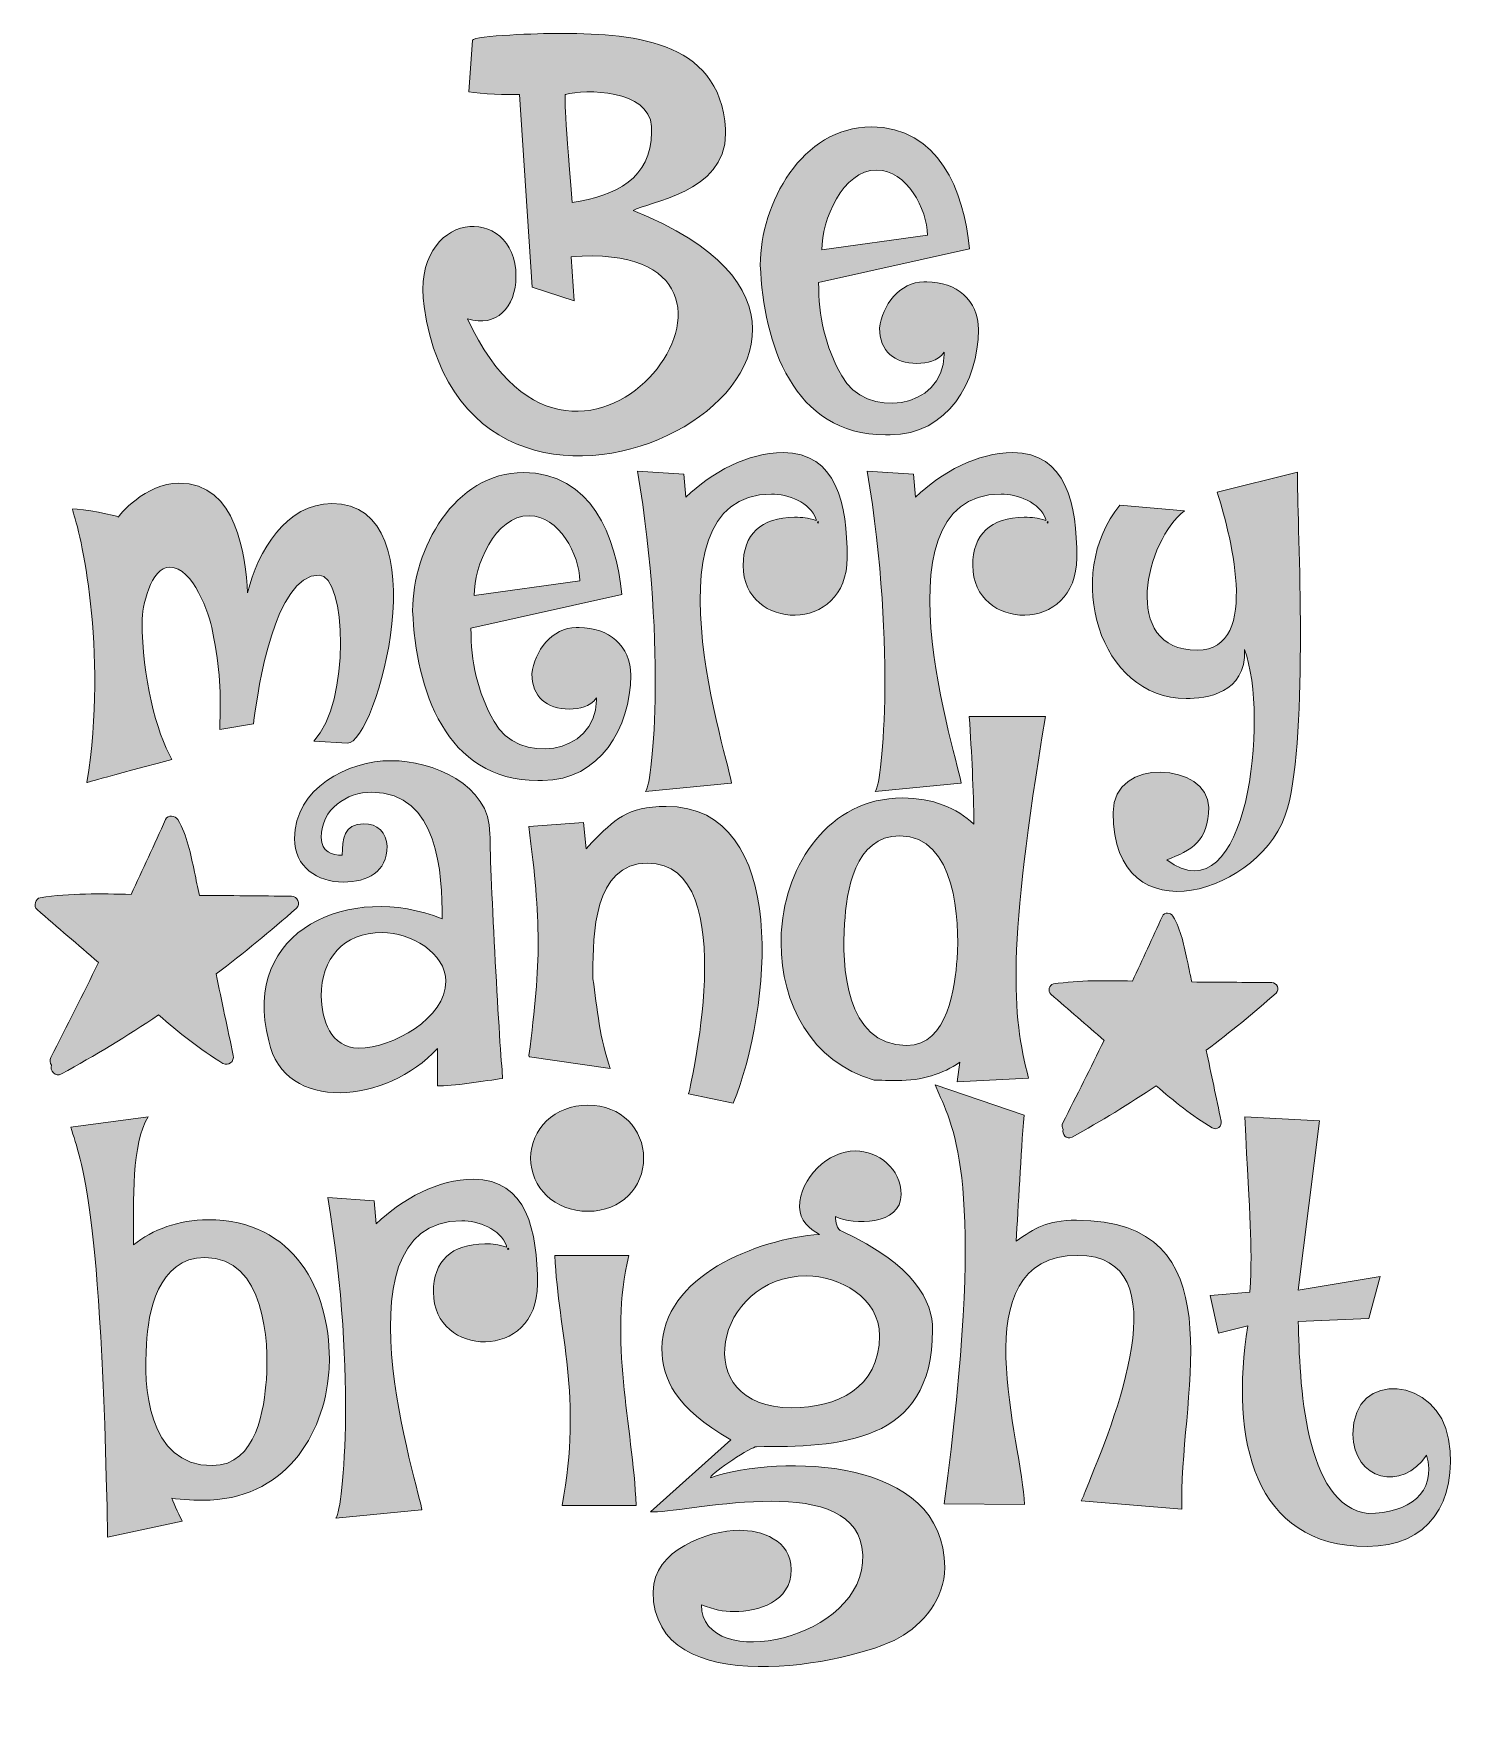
# Model space of a CAD drawing. Header units: inches. Extents: x 0.42 to 5.6, y -6.1 to -0.03.
import ezdxf

# ---------------------------------------------------------------- set-up
doc = ezdxf.new("R2010")
doc.units = ezdxf.units.IN
doc.header["$MEASUREMENT"] = 0
doc.layers.add('Layer 1', color=7, linetype='Continuous')

# ---------------------------------------------------------------- blocks, each defined once
blk = doc.blocks.new('block 2')
at = {"layer": 'Layer 1', "lineweight": 0}
for points, knots in [([(1.8012, -2.1311), (1.8012, -1.9079), (1.952, -1.6293), (2.2038, -1.6293), (2.448, -1.6293), (2.5415, -1.8602), (2.5606, -2.072), (2.5606, -2.072), (2.013, -2.1941), (2.013, -2.1941), (2.013, -2.3181), (2.0359, -2.425), (2.097, -2.5337), (2.1828, -2.6902), (2.4652, -2.6596), (2.469, -2.4555), (2.469, -2.4555), (2.469, -2.4479), (2.469, -2.4479), (2.4423, -2.4803), (2.4099, -2.4879), (2.3698, -2.4879), (2.2878, -2.4879), (2.2343, -2.444), (2.2343, -2.3601), (2.242, -2.278), (2.3088, -2.1922), (2.3946, -2.1922), (2.3946, -2.1922), (2.4061, -2.1922), (2.4061, -2.1922), (2.5129, -2.1922), (2.593, -2.2571), (2.593, -2.3658), (2.593, -2.5547), (2.4805, -2.7474), (2.2725, -2.7474), (2.2725, -2.7474), (2.2553, -2.7474), (2.2553, -2.7474), (1.9195, -2.7474), (1.8127, -2.4154), (1.8012, -2.1311)], [0, 0, 0, 0, 1, 1, 1, 2, 2, 2, 3, 3, 3, 4, 4, 4, 5, 5, 5, 6, 6, 6, 7, 7, 7, 8, 8, 8, 9, 9, 9, 10, 10, 10, 11, 11, 11, 12, 12, 12, 13, 13, 13, 14, 14, 14, 14]), ([(2.0245, -2.0758), (2.0245, -2.0758), (2.408, -2.0224), (2.408, -2.0224), (2.408, -1.9289), (2.3317, -1.7858), (2.2248, -1.7858), (2.0989, -1.7858), (2.0245, -1.969), (2.0245, -2.0758)], [0, 0, 0, 0, 1, 1, 1, 2, 2, 2, 3, 3, 3, 3])]:
    blk.add_open_spline(points, degree=3, knots=knots, dxfattribs=at)
blk = doc.blocks.new('block 3')
at = {"layer": 'Layer 1', "lineweight": 0}
for points, knots in [([(2.6178, -1.6236), (2.6178, -1.6236), (2.7857, -1.6351), (2.7857, -1.6351), (2.7857, -1.6351), (2.7934, -1.719), (2.7934, -1.719), (2.8888, -1.6274), (3.0185, -1.5568), (3.1463, -1.5568), (3.341, -1.5568), (3.3791, -1.7457), (3.3791, -1.9384), (3.3791, -2.2189), (3.0013, -2.2055), (3.0013, -1.967), (3.0013, -1.8545), (3.0662, -1.7915), (3.1883, -1.7915), (3.2188, -1.7915), (3.2341, -1.7934), (3.2665, -1.803), (3.2665, -1.803), (3.2665, -1.7991), (3.2665, -1.7991), (3.2455, -1.7362), (3.1616, -1.7076), (3.1044, -1.7076), (2.6064, -1.7076), (2.9842, -2.7837), (2.9574, -2.757), (2.9574, -2.757), (2.6464, -2.7875), (2.6464, -2.7875), (2.6674, -2.7875), (2.7285, -2.2857), (2.6178, -1.6236)], [0, 0, 0, 0, 1, 1, 1, 2, 2, 2, 3, 3, 3, 4, 4, 4, 5, 5, 5, 6, 6, 6, 7, 7, 7, 8, 8, 8, 9, 9, 9, 10, 10, 10, 11, 11, 11, 12, 12, 12, 12]), ([(3.2723, -1.8125), (3.2761, -1.8125), (3.2761, -1.8068), (3.2723, -1.8068), (3.2704, -1.8068), (3.2704, -1.8125), (3.2723, -1.8125)], [0, 0, 0, 0, 1, 1, 1, 2, 2, 2, 2])]:
    blk.add_open_spline(points, degree=3, knots=knots, dxfattribs=at)
blk = doc.blocks.new('block 4')
at = {"layer": 'Layer 1', "lineweight": 0}
for points, knots in [([(3.4516, -1.6236), (3.4516, -1.6236), (3.6195, -1.6351), (3.6195, -1.6351), (3.6195, -1.6351), (3.6272, -1.719), (3.6272, -1.719), (3.7226, -1.6274), (3.8523, -1.5568), (3.9801, -1.5568), (4.1747, -1.5568), (4.2129, -1.7457), (4.2129, -1.9384), (4.2129, -2.2189), (3.8351, -2.2055), (3.8351, -1.967), (3.8351, -1.8545), (3.9, -1.7915), (4.0221, -1.7915), (4.0526, -1.7915), (4.0679, -1.7934), (4.1003, -1.803), (4.1003, -1.803), (4.1003, -1.7991), (4.1003, -1.7991), (4.0793, -1.7362), (3.9954, -1.7076), (3.9381, -1.7076), (3.4402, -1.7076), (3.8179, -2.7837), (3.7912, -2.757), (3.7912, -2.757), (3.4802, -2.7875), (3.4802, -2.7875), (3.5012, -2.7875), (3.5623, -2.2857), (3.4516, -1.6236)], [0, 0, 0, 0, 1, 1, 1, 2, 2, 2, 3, 3, 3, 4, 4, 4, 5, 5, 5, 6, 6, 6, 7, 7, 7, 8, 8, 8, 9, 9, 9, 10, 10, 10, 11, 11, 11, 12, 12, 12, 12]), ([(4.1061, -1.8125), (4.1099, -1.8125), (4.1099, -1.8068), (4.1061, -1.8068), (4.1042, -1.8068), (4.1042, -1.8125), (4.1061, -1.8125)], [0, 0, 0, 0, 1, 1, 1, 2, 2, 2, 2])]:
    blk.add_open_spline(points, degree=3, knots=knots, dxfattribs=at)
blk = doc.blocks.new('block 5')
at = {"layer": 'Layer 1', "lineweight": 0}
for points, knots in [([(1.4989, -4.8481), (1.4989, -4.8633), (1.4989, -4.8805), (1.497, -4.8958), (1.4798, -5.1266), (1.3348, -5.3613), (1.0391, -5.3613), (1.0257, -5.3613), (0.9609, -5.3594), (0.9265, -5.3537), (0.9342, -5.3747), (0.959, -5.4262), (0.9647, -5.4376), (0.9647, -5.4376), (0.6938, -5.4949), (0.6938, -5.4949), (0.6709, -4.2776), (0.5984, -4.1364), (0.5602, -4.0066), (0.5602, -4.0066), (0.8407, -3.9685), (0.8407, -3.9685), (0.7796, -4.0677), (0.7892, -4.27), (0.7872, -4.434), (0.8578, -4.3787), (0.9494, -4.3425), (1.0582, -4.3425), (1.373, -4.3425), (1.4989, -4.6019), (1.4989, -4.8481)], [0, 0, 0, 0, 1, 1, 1, 2, 2, 2, 3, 3, 3, 4, 4, 4, 5, 5, 5, 6, 6, 6, 7, 7, 7, 8, 8, 8, 9, 9, 9, 10, 10, 10, 10]), ([(1.0467, -4.4798), (0.875, -4.4798), (0.8407, -4.6821), (0.8349, -4.7947), (0.8235, -4.9435), (0.8369, -5.2354), (1.0734, -5.2354), (1.2375, -5.2354), (1.2623, -5.0217), (1.27, -4.9225), (1.2795, -4.787), (1.2661, -4.4798), (1.0467, -4.4798)], [0, 0, 0, 0, 1, 1, 1, 2, 2, 2, 3, 3, 3, 4, 4, 4, 4])]:
    blk.add_open_spline(points, degree=3, knots=knots, dxfattribs=at)
blk = doc.blocks.new('block 6')
at = {"layer": 'Layer 1', "lineweight": 0}
for points, knots in [([(2.2545, -4.5771), (2.2545, -4.8576), (1.8767, -4.8443), (1.8767, -4.6058), (1.8767, -4.4932), (1.9416, -4.4302), (2.0637, -4.4302), (2.0942, -4.4302), (2.1095, -4.4321), (2.1419, -4.4417), (2.1419, -4.4417), (2.1419, -4.4379), (2.1419, -4.4379), (2.1209, -4.3749), (2.037, -4.3463), (1.9797, -4.3463), (1.4817, -4.3463), (1.8595, -5.4224), (1.8328, -5.3957), (1.8328, -5.3957), (1.5218, -5.4262), (1.5218, -5.4262), (1.5428, -5.4262), (1.6038, -4.9244), (1.4932, -4.2623), (1.4932, -4.2623), (1.6611, -4.2738), (1.6611, -4.2738), (1.6611, -4.2738), (1.6687, -4.3577), (1.6687, -4.3577), (1.7641, -4.2661), (1.8939, -4.1955), (2.0217, -4.1955), (2.2163, -4.1955), (2.2545, -4.3844), (2.2545, -4.5771)], [0, 0, 0, 0, 1, 1, 1, 2, 2, 2, 3, 3, 3, 4, 4, 4, 5, 5, 5, 6, 6, 6, 7, 7, 7, 8, 8, 8, 9, 9, 9, 10, 10, 10, 11, 11, 11, 12, 12, 12, 12]), ([(2.1476, -4.4455), (2.1457, -4.4455), (2.1457, -4.4512), (2.1476, -4.4512), (2.1514, -4.4512), (2.1514, -4.4455), (2.1476, -4.4455)], [0, 0, 0, 0, 1, 1, 1, 2, 2, 2, 2])]:
    blk.add_open_spline(points, degree=3, knots=knots, dxfattribs=at)
blk = doc.blocks.new('block 7')
at = {"layer": 'Layer 1', "lineweight": 0}
for points, knots in [([(3.7331, -5.6055), (3.7331, -5.72), (3.6549, -5.8116), (3.5671, -5.8612), (3.3935, -5.9566), (2.6742, -6.0997), (2.6742, -5.6933), (2.6742, -5.5426), (2.8764, -5.4701), (2.9871, -5.4701), (3.0653, -5.4701), (3.176, -5.5044), (3.176, -5.6132), (3.176, -5.7315), (3.0539, -5.7658), (2.9699, -5.7658), (2.926, -5.7658), (2.8993, -5.7582), (2.8497, -5.741), (2.8516, -5.9929), (3.4469, -5.8688), (3.4355, -5.5598), (3.424, -5.2488), (2.8135, -5.4033), (2.6761, -5.4033), (2.6761, -5.4033), (2.6646, -5.4033), (2.6646, -5.4033), (2.6646, -5.4033), (2.9566, -5.1419), (2.9566, -5.1419), (2.7543, -5.0255), (2.7066, -4.9187), (2.7066, -4.8099), (2.7066, -4.5485), (3.0539, -4.4111), (3.279, -4.3959), (3.2409, -4.3768), (3.2065, -4.3444), (3.2065, -4.2967), (3.2065, -4.1898), (3.3115, -4.0925), (3.4088, -4.0925), (3.4927, -4.0925), (3.5748, -4.1574), (3.5748, -4.2509), (3.5748, -4.3634), (3.4011, -4.3634), (3.3363, -4.331), (3.3363, -4.3501), (3.342, -4.3787), (3.3592, -4.3844), (3.6244, -4.5065), (3.6892, -4.6382), (3.6892, -4.7431), (3.6892, -5.1591), (3.3458, -5.1667), (3.0501, -5.1667), (3.0329, -5.1667), (2.8917, -5.2564), (2.8822, -5.2793), (3.1359, -5.1953), (3.7331, -5.2011), (3.7331, -5.6055)], [0, 0, 0, 0, 1, 1, 1, 2, 2, 2, 3, 3, 3, 4, 4, 4, 5, 5, 5, 6, 6, 6, 7, 7, 7, 8, 8, 8, 9, 9, 9, 10, 10, 10, 11, 11, 11, 12, 12, 12, 13, 13, 13, 14, 14, 14, 15, 15, 15, 16, 16, 16, 17, 17, 17, 18, 18, 18, 19, 19, 19, 20, 20, 20, 21, 21, 21, 21]), ([(3.1779, -5.0255), (3.3401, -5.0255), (3.4965, -4.9549), (3.4965, -4.7641), (3.4965, -4.6248), (3.3496, -4.5466), (3.2313, -4.5466), (2.8993, -4.5466), (2.7963, -5.0255), (3.1779, -5.0255)], [0, 0, 0, 0, 1, 1, 1, 2, 2, 2, 3, 3, 3, 3])]:
    blk.add_open_spline(points, degree=3, knots=knots, dxfattribs=at)
blk = doc.blocks.new('block 8')
at = {"layer": 'Layer 1', "lineweight": 0}
for points, knots in [([(1.8425, -1.0266), (1.7948, -0.6736), (2.1764, -0.6469), (2.1764, -0.9178), (2.1764, -1.0285), (2.1058, -1.1048), (2.0009, -1.0705), (2.4092, -1.9672), (3.264, -0.7786), (2.3768, -0.8453), (2.3768, -0.8453), (2.3882, -1.0056), (2.3882, -1.0056), (2.3882, -1.0056), (2.2356, -0.956), (2.2356, -0.956), (2.2356, -0.956), (2.1898, -0.2558), (2.1898, -0.2558), (2.1478, -0.2577), (2.0486, -0.2558), (2.0047, -0.2462), (2.0047, -0.2462), (2.0181, -0.0593), (2.0181, -0.0593), (2.0257, -0.0421), (2.2699, -0.0344), (2.3233, -0.0344), (2.5828, -0.0344), (2.9167, -0.0497), (2.9377, -0.3817), (2.9377, -0.3817), (2.9377, -0.3989), (2.9377, -0.3989), (2.9377, -0.6145), (2.6534, -0.6469), (2.6019, -0.6774), (3.8536, -1.1773), (2.0162, -2.2), (1.8425, -1.0266)], [0, 0, 0, 0, 1, 1, 1, 2, 2, 2, 3, 3, 3, 4, 4, 4, 5, 5, 5, 6, 6, 6, 7, 7, 7, 8, 8, 8, 9, 9, 9, 10, 10, 10, 11, 11, 11, 12, 12, 12, 13, 13, 13, 13]), ([(2.6687, -0.3932), (2.6687, -0.3932), (2.6687, -0.3722), (2.6687, -0.3722), (2.6591, -0.2367), (2.4283, -0.2367), (2.3558, -0.2558), (2.3539, -0.2615), (2.3501, -0.2882), (2.3806, -0.6488), (2.5389, -0.624), (2.6687, -0.5611), (2.6687, -0.3932)], [0, 0, 0, 0, 1, 1, 1, 2, 2, 2, 3, 3, 3, 4, 4, 4, 4])]:
    blk.add_open_spline(points, degree=3, knots=knots, dxfattribs=at)
blk = doc.blocks.new('block 9')
at = {"layer": 'Layer 1', "lineweight": 0}
for points, knots in [([(3.0636, -0.8759), (3.0636, -0.6526), (3.2144, -0.3741), (3.4662, -0.3741), (3.7104, -0.3741), (3.8039, -0.6049), (3.823, -0.8167), (3.823, -0.8167), (3.2754, -0.9388), (3.2754, -0.9388), (3.2754, -1.0629), (3.2983, -1.1697), (3.3594, -1.2785), (3.4452, -1.4349), (3.7276, -1.4044), (3.7314, -1.2002), (3.7314, -1.2002), (3.7314, -1.1926), (3.7314, -1.1926), (3.7047, -1.225), (3.6723, -1.2327), (3.6322, -1.2327), (3.5502, -1.2327), (3.4967, -1.1888), (3.4967, -1.1048), (3.5044, -1.0228), (3.5712, -0.9369), (3.657, -0.9369), (3.657, -0.9369), (3.6685, -0.9369), (3.6685, -0.9369), (3.7753, -0.9369), (3.8554, -1.0018), (3.8554, -1.1106), (3.8554, -1.2994), (3.7429, -1.4922), (3.5349, -1.4922), (3.5349, -1.4922), (3.5177, -1.4922), (3.5177, -1.4922), (3.1819, -1.4922), (3.0751, -1.1602), (3.0636, -0.8759)], [0, 0, 0, 0, 1, 1, 1, 2, 2, 2, 3, 3, 3, 4, 4, 4, 5, 5, 5, 6, 6, 6, 7, 7, 7, 8, 8, 8, 9, 9, 9, 10, 10, 10, 11, 11, 11, 12, 12, 12, 13, 13, 13, 14, 14, 14, 14]), ([(3.2869, -0.8205), (3.2869, -0.8205), (3.6704, -0.7671), (3.6704, -0.7671), (3.6704, -0.6736), (3.594, -0.5305), (3.4872, -0.5305), (3.3613, -0.5305), (3.2869, -0.7137), (3.2869, -0.8205)], [0, 0, 0, 0, 1, 1, 1, 2, 2, 2, 3, 3, 3, 3])]:
    blk.add_open_spline(points, degree=3, knots=knots, dxfattribs=at)
blk = doc.blocks.new('block 10')
at = {"layer": 'Layer 1', "lineweight": 0}
for points, knots in [([(2.082, -2.9407), (2.082, -3.0857), (2.1183, -3.7421), (2.1278, -3.8203), (2.1278, -3.8203), (2.1278, -3.8298), (2.1278, -3.8298), (2.0687, -3.8374), (1.9428, -3.8584), (1.8912, -3.8565), (1.8912, -3.8565), (1.8912, -3.7211), (1.8912, -3.7211), (1.71, -3.9195), (1.3341, -3.9596), (1.2788, -3.6924), (1.1738, -3.288), (1.5783, -3.1162), (1.9084, -3.2498), (1.9084, -3.0876), (1.897, -2.79), (1.6527, -2.79), (1.5612, -2.79), (1.4696, -2.851), (1.4696, -2.9541), (1.4696, -3.0075), (1.5096, -3.0189), (1.5459, -3.0189), (1.5459, -2.9598), (1.5497, -2.9044), (1.6241, -2.9044), (1.6718, -2.9044), (1.7081, -2.9369), (1.7081, -2.9865), (1.7081, -3.08), (1.6375, -3.1162), (1.5497, -3.1162), (1.4562, -3.1162), (1.3723, -3.0628), (1.3723, -2.9579), (1.3723, -2.7766), (1.565, -2.6755), (1.7233, -2.6755), (1.8722, -2.6755), (2.082, -2.7613), (2.082, -2.9407)], [0, 0, 0, 0, 1, 1, 1, 2, 2, 2, 3, 3, 3, 4, 4, 4, 5, 5, 5, 6, 6, 6, 7, 7, 7, 8, 8, 8, 9, 9, 9, 10, 10, 10, 11, 11, 11, 12, 12, 12, 13, 13, 13, 14, 14, 14, 15, 15, 15, 15]), ([(1.9218, -3.4768), (1.9218, -3.3738), (1.7939, -3.2994), (1.6909, -3.2994), (1.5478, -3.2994), (1.4696, -3.3948), (1.4696, -3.5303), (1.4696, -3.6142), (1.5039, -3.7192), (1.605, -3.7192), (1.7291, -3.7192), (1.9218, -3.6104), (1.9218, -3.4768)], [0, 0, 0, 0, 1, 1, 1, 2, 2, 2, 3, 3, 3, 4, 4, 4, 4])]:
    blk.add_open_spline(points, degree=3, knots=knots, dxfattribs=at)
blk = doc.blocks.new('block 11')
at = {"layer": 'Layer 1', "lineweight": 0}
for points, knots in [([(4.0988, -2.5152), (3.9595, -3.3528), (3.9766, -3.5989), (4.0377, -3.8279), (4.0377, -3.8279), (3.7782, -3.8413), (3.7782, -3.8413), (3.7782, -3.8413), (3.7878, -3.7707), (3.7878, -3.7707), (3.7267, -3.8127), (3.6504, -3.8374), (3.5607, -3.8374), (3.5493, -3.8374), (3.4882, -3.8355), (3.4767, -3.8355), (3.2478, -3.7707), (3.139, -3.5551), (3.139, -3.3376), (3.139, -3.3223), (3.139, -3.3051), (3.1409, -3.2899), (3.1562, -3.0552), (3.3108, -2.811), (3.5798, -2.811), (3.6904, -2.811), (3.7763, -2.8472), (3.8393, -2.9064), (3.8374, -2.7804), (3.8316, -2.6507), (3.8221, -2.5152), (3.8221, -2.5152), (4.0988, -2.5152), (4.0988, -2.5152)], [0, 0, 0, 0, 1, 1, 1, 2, 2, 2, 3, 3, 3, 4, 4, 4, 5, 5, 5, 6, 6, 6, 7, 7, 7, 8, 8, 8, 9, 9, 9, 10, 10, 10, 11, 11, 11, 11]), ([(3.5702, -2.9483), (3.4062, -2.9483), (3.3756, -3.1525), (3.3699, -3.267), (3.3585, -3.4177), (3.3718, -3.7096), (3.595, -3.7096), (3.7477, -3.7096), (3.7706, -3.494), (3.7782, -3.3948), (3.7878, -3.2574), (3.7744, -2.9483), (3.5702, -2.9483)], [0, 0, 0, 0, 1, 1, 1, 2, 2, 2, 3, 3, 3, 4, 4, 4, 4])]:
    blk.add_open_spline(points, degree=3, knots=knots, dxfattribs=at)

msp = doc.modelspace()

# ---------------------------------------------------------------- hatches: boundary and pattern name
at = {"layer": 'Layer 1', "true_color": 0x0d5901}
h = msp.add_hatch(color=88, dxfattribs=at)
h.dxf.hatch_style = 2
edge = h.paths.add_edge_path()
edge.add_spline(control_points=[(1.1499, -3.746), (1.1544, -3.7671), (1.1326, -3.7866), (1.1126, -3.7747), (1.0284, -3.725), (0.9526, -3.6628), (0.8787, -3.5986), (0.7645, -3.6752), (0.6471, -3.7468), (0.5265, -3.813), (0.5033, -3.8258), (0.4821, -3.7995), (0.4899, -3.7807), (0.4846, -3.7735), (0.4826, -3.7638), (0.4878, -3.7537), (0.5465, -3.6393), (0.604, -3.5242), (0.6604, -3.4087), (0.5862, -3.3444), (0.5119, -3.2801), (0.4377, -3.2157), (0.4242, -3.204), (0.4304, -3.1761), (0.449, -3.1732), (0.5572, -3.1564), (0.6685, -3.1584), (0.7789, -3.1611), (0.8213, -3.0709), (0.8631, -2.9803), (0.9042, -2.8894), (0.9123, -2.8714), (0.9391, -2.8744), (0.9481, -2.8894), (0.983, -2.9476), (0.9952, -3.0144), (1.009, -3.0798), (1.015, -3.1081), (1.021, -3.1364), (1.027, -3.1646), (1.1385, -3.1656), (1.25, -3.1665), (1.3615, -3.1675), (1.3826, -3.1677), (1.3964, -3.1959), (1.3795, -3.2109), (1.2854, -3.2946), (1.1879, -3.3744), (1.0874, -3.4501), (1.1082, -3.5488), (1.1291, -3.6474), (1.1499, -3.746)], knot_values=[0, 0, 0, 0, 1, 1, 1, 2, 2, 2, 3, 3, 3, 4, 4, 4, 5, 5, 5, 6, 6, 6, 7, 7, 7, 8, 8, 8, 9, 9, 9, 10, 10, 10, 11, 11, 11, 12, 12, 12, 13, 13, 13, 14, 14, 14, 15, 15, 15, 16, 16, 16, 17, 17, 17, 17], degree=3, periodic=1)
edge = h.paths.add_edge_path()
edge.add_spline(control_points=[(4.9209, -3.4815), (4.824, -3.4807), (4.7272, -3.4799), (4.6303, -3.4791), (4.6251, -3.4545), (4.6199, -3.43), (4.6147, -3.4054), (4.6027, -3.3485), (4.5921, -3.2905), (4.5618, -3.24), (4.5539, -3.227), (4.5307, -3.2243), (4.5236, -3.24), (4.488, -3.319), (4.4516, -3.3976), (4.4148, -3.476), (4.3189, -3.4736), (4.2221, -3.4719), (4.1281, -3.4865), (4.112, -3.489), (4.1066, -3.5133), (4.1184, -3.5235), (4.1828, -3.5793), (4.2473, -3.6352), (4.3118, -3.6911), (4.2628, -3.7915), (4.2129, -3.8914), (4.1619, -3.9908), (4.1574, -3.9996), (4.1591, -4.0081), (4.1637, -4.0143), (4.1569, -4.0306), (4.1753, -4.0534), (4.1955, -4.0424), (4.3002, -3.9849), (4.4023, -3.9226), (4.5014, -3.8561), (4.5657, -3.9118), (4.6315, -3.9659), (4.7046, -4.0091), (4.722, -4.0194), (4.741, -4.0025), (4.7371, -3.9841), (4.719, -3.8985), (4.7009, -3.8128), (4.6827, -3.7271), (4.7701, -3.6613), (4.8548, -3.592), (4.9365, -3.5193), (4.9513, -3.5062), (4.9392, -3.4817), (4.9209, -3.4815)], knot_values=[0, 0, 0, 0, 1, 1, 1, 2, 2, 2, 3, 3, 3, 4, 4, 4, 5, 5, 5, 6, 6, 6, 7, 7, 7, 8, 8, 8, 9, 9, 9, 10, 10, 10, 11, 11, 11, 12, 12, 12, 13, 13, 13, 14, 14, 14, 15, 15, 15, 16, 16, 16, 17, 17, 17, 17], degree=3, periodic=1)
edge = h.paths.add_edge_path()
edge.add_spline(control_points=[(1.8425, -1.0266), (1.7948, -0.6736), (2.1764, -0.6469), (2.1764, -0.9178), (2.1764, -1.0285), (2.1058, -1.1048), (2.0009, -1.0705), (2.4092, -1.9672), (3.264, -0.7786), (2.3768, -0.8453), (2.3768, -0.8453), (2.3882, -1.0056), (2.3882, -1.0056), (2.3882, -1.0056), (2.2356, -0.956), (2.2356, -0.956), (2.2356, -0.956), (2.1898, -0.2558), (2.1898, -0.2558), (2.1478, -0.2577), (2.0486, -0.2558), (2.0047, -0.2462), (2.0047, -0.2462), (2.0181, -0.0593), (2.0181, -0.0593), (2.0257, -0.0421), (2.2699, -0.0344), (2.3233, -0.0344), (2.5828, -0.0344), (2.9167, -0.0497), (2.9377, -0.3817), (2.9377, -0.3817), (2.9377, -0.3989), (2.9377, -0.3989), (2.9377, -0.6145), (2.6534, -0.6469), (2.6019, -0.6774), (3.8536, -1.1773), (2.0162, -2.2), (1.8425, -1.0266)], knot_values=[0, 0, 0, 0, 1, 1, 1, 2, 2, 2, 3, 3, 3, 4, 4, 4, 5, 5, 5, 6, 6, 6, 7, 7, 7, 8, 8, 8, 9, 9, 9, 10, 10, 10, 11, 11, 11, 12, 12, 12, 13, 13, 13, 13], degree=3, periodic=1)
edge = h.paths.add_edge_path()
edge.add_spline(control_points=[(2.6687, -0.3932), (2.6687, -0.3932), (2.6687, -0.3722), (2.6687, -0.3722), (2.6591, -0.2367), (2.4283, -0.2367), (2.3558, -0.2558), (2.3539, -0.2615), (2.3501, -0.2882), (2.3806, -0.6488), (2.5389, -0.624), (2.6687, -0.5611), (2.6687, -0.3932)], knot_values=[0, 0, 0, 0, 1, 1, 1, 2, 2, 2, 3, 3, 3, 4, 4, 4, 4], degree=3, periodic=1)
edge = h.paths.add_edge_path()
edge.add_spline(control_points=[(3.0636, -0.8759), (3.0636, -0.6526), (3.2144, -0.3741), (3.4662, -0.3741), (3.7104, -0.3741), (3.8039, -0.6049), (3.823, -0.8167), (3.823, -0.8167), (3.2754, -0.9388), (3.2754, -0.9388), (3.2754, -1.0629), (3.2983, -1.1697), (3.3594, -1.2785), (3.4452, -1.4349), (3.7276, -1.4044), (3.7314, -1.2002), (3.7314, -1.2002), (3.7314, -1.1926), (3.7314, -1.1926), (3.7047, -1.225), (3.6723, -1.2327), (3.6322, -1.2327), (3.5502, -1.2327), (3.4967, -1.1888), (3.4967, -1.1048), (3.5044, -1.0228), (3.5712, -0.9369), (3.657, -0.9369), (3.657, -0.9369), (3.6685, -0.9369), (3.6685, -0.9369), (3.7753, -0.9369), (3.8554, -1.0018), (3.8554, -1.1106), (3.8554, -1.2994), (3.7429, -1.4922), (3.5349, -1.4922), (3.5349, -1.4922), (3.5177, -1.4922), (3.5177, -1.4922), (3.1819, -1.4922), (3.0751, -1.1602), (3.0636, -0.8759)], knot_values=[0, 0, 0, 0, 1, 1, 1, 2, 2, 2, 3, 3, 3, 4, 4, 4, 5, 5, 5, 6, 6, 6, 7, 7, 7, 8, 8, 8, 9, 9, 9, 10, 10, 10, 11, 11, 11, 12, 12, 12, 13, 13, 13, 14, 14, 14, 14], degree=3, periodic=1)
edge = h.paths.add_edge_path()
edge.add_spline(control_points=[(3.2869, -0.8205), (3.2869, -0.8205), (3.6704, -0.7671), (3.6704, -0.7671), (3.6704, -0.6736), (3.594, -0.5305), (3.4872, -0.5305), (3.3613, -0.5305), (3.2869, -0.7137), (3.2869, -0.8205)], knot_values=[0, 0, 0, 0, 1, 1, 1, 2, 2, 2, 3, 3, 3, 3], degree=3, periodic=1)
edge = h.paths.add_edge_path()
edge.add_spline(control_points=[(2.082, -2.9407), (2.082, -3.0857), (2.1183, -3.7421), (2.1278, -3.8203), (2.1278, -3.8203), (2.1278, -3.8298), (2.1278, -3.8298), (2.0687, -3.8374), (1.9428, -3.8584), (1.8912, -3.8565), (1.8912, -3.8565), (1.8912, -3.7211), (1.8912, -3.7211), (1.71, -3.9195), (1.3341, -3.9596), (1.2788, -3.6924), (1.1738, -3.288), (1.5783, -3.1162), (1.9084, -3.2498), (1.9084, -3.0876), (1.897, -2.79), (1.6527, -2.79), (1.5612, -2.79), (1.4696, -2.851), (1.4696, -2.9541), (1.4696, -3.0075), (1.5096, -3.0189), (1.5459, -3.0189), (1.5459, -2.9598), (1.5497, -2.9044), (1.6241, -2.9044), (1.6718, -2.9044), (1.7081, -2.9369), (1.7081, -2.9865), (1.7081, -3.08), (1.6375, -3.1162), (1.5497, -3.1162), (1.4562, -3.1162), (1.3723, -3.0628), (1.3723, -2.9579), (1.3723, -2.7766), (1.565, -2.6755), (1.7233, -2.6755), (1.8722, -2.6755), (2.082, -2.7613), (2.082, -2.9407)], knot_values=[0, 0, 0, 0, 1, 1, 1, 2, 2, 2, 3, 3, 3, 4, 4, 4, 5, 5, 5, 6, 6, 6, 7, 7, 7, 8, 8, 8, 9, 9, 9, 10, 10, 10, 11, 11, 11, 12, 12, 12, 13, 13, 13, 14, 14, 14, 15, 15, 15, 15], degree=3, periodic=1)
edge = h.paths.add_edge_path()
edge.add_spline(control_points=[(1.9218, -3.4768), (1.9218, -3.3738), (1.7939, -3.2994), (1.6909, -3.2994), (1.5478, -3.2994), (1.4696, -3.3948), (1.4696, -3.5303), (1.4696, -3.6142), (1.5039, -3.7192), (1.605, -3.7192), (1.7291, -3.7192), (1.9218, -3.6104), (1.9218, -3.4768)], knot_values=[0, 0, 0, 0, 1, 1, 1, 2, 2, 2, 3, 3, 3, 4, 4, 4, 4], degree=3, periodic=1)
edge = h.paths.add_edge_path()
edge.add_spline(control_points=[(2.7212, -2.8415), (2.58, -2.8415), (2.5323, -2.8911), (2.4522, -2.9731), (2.4522, -2.9731), (2.4312, -2.996), (2.4312, -2.996), (2.4312, -2.996), (2.4216, -2.9006), (2.4216, -2.9006), (2.4216, -2.9006), (2.2232, -2.914), (2.2232, -2.914), (2.2671, -3.2631), (2.269, -3.4005), (2.2232, -3.7459), (2.2232, -3.7478), (2.2251, -3.7516), (2.2251, -3.7516), (2.2251, -3.7516), (2.5189, -3.7936), (2.5189, -3.7936), (2.4808, -3.6867), (2.4712, -3.5761), (2.456, -3.4673), (2.456, -3.4673), (2.456, -3.4425), (2.456, -3.4425), (2.456, -3.3127), (2.4579, -3.0475), (2.6544, -3.0475), (3.0093, -3.0475), (2.7994, -3.9004), (2.8032, -3.8851), (2.8032, -3.8851), (2.9654, -3.9195), (2.9654, -3.9195), (3.1028, -3.5818), (3.1753, -2.8415), (2.7212, -2.8415)], knot_values=[0, 0, 0, 0, 1, 1, 1, 2, 2, 2, 3, 3, 3, 4, 4, 4, 5, 5, 5, 6, 6, 6, 7, 7, 7, 8, 8, 8, 9, 9, 9, 10, 10, 10, 11, 11, 11, 12, 12, 12, 13, 13, 13, 13], degree=3, periodic=1)
edge = h.paths.add_edge_path()
edge.add_spline(control_points=[(4.0988, -2.5152), (3.9595, -3.3528), (3.9766, -3.5989), (4.0377, -3.8279), (4.0377, -3.8279), (3.7782, -3.8413), (3.7782, -3.8413), (3.7782, -3.8413), (3.7878, -3.7707), (3.7878, -3.7707), (3.7267, -3.8127), (3.6504, -3.8374), (3.5607, -3.8374), (3.5493, -3.8374), (3.4882, -3.8355), (3.4767, -3.8355), (3.2478, -3.7707), (3.139, -3.5551), (3.139, -3.3376), (3.139, -3.3223), (3.139, -3.3051), (3.1409, -3.2899), (3.1562, -3.0552), (3.3108, -2.811), (3.5798, -2.811), (3.6904, -2.811), (3.7763, -2.8472), (3.8393, -2.9064), (3.8374, -2.7804), (3.8316, -2.6507), (3.8221, -2.5152), (3.8221, -2.5152), (4.0988, -2.5152), (4.0988, -2.5152)], knot_values=[0, 0, 0, 0, 1, 1, 1, 2, 2, 2, 3, 3, 3, 4, 4, 4, 5, 5, 5, 6, 6, 6, 7, 7, 7, 8, 8, 8, 9, 9, 9, 10, 10, 10, 11, 11, 11, 11], degree=3, periodic=1)
edge = h.paths.add_edge_path()
edge.add_spline(control_points=[(3.5702, -2.9483), (3.4062, -2.9483), (3.3756, -3.1525), (3.3699, -3.267), (3.3585, -3.4177), (3.3718, -3.7096), (3.595, -3.7096), (3.7477, -3.7096), (3.7706, -3.494), (3.7782, -3.3948), (3.7878, -3.2574), (3.7744, -2.9483), (3.5702, -2.9483)], knot_values=[0, 0, 0, 0, 1, 1, 1, 2, 2, 2, 3, 3, 3, 4, 4, 4, 4], degree=3, periodic=1)
at = {"layer": 'Layer 1', "true_color": 0xb3000c}
h = msp.add_hatch(color=12, dxfattribs=at)
h.dxf.hatch_style = 2
edge = h.paths.add_edge_path()
edge.add_spline(control_points=[(0.5668, -1.7686), (0.5649, -1.7648), (0.5668, -1.761), (0.5668, -1.761), (0.5992, -1.761), (0.729, -1.7839), (0.7328, -1.7915), (0.7309, -1.7877), (0.832, -1.6675), (0.9522, -1.6675), (1.1659, -1.6675), (1.1926, -1.9327), (1.2021, -2.0663), (1.2384, -1.9136), (1.3433, -1.7419), (1.5074, -1.7419), (1.91, -1.7419), (1.6677, -2.6177), (1.5646, -2.6119), (1.5646, -2.6119), (1.4425, -2.6043), (1.4425, -2.6043), (1.5761, -2.4631), (1.5608, -2.0014), (1.4616, -2.0014), (1.2994, -2.0014), (1.2403, -2.4154), (1.225, -2.528), (1.225, -2.5318), (1.2231, -2.5375), (1.2231, -2.5414), (1.2231, -2.5414), (1.101, -2.5623), (1.101, -2.5623), (1.1048, -2.425), (1.1029, -2.3467), (1.0743, -2.2055), (1.0629, -2.1407), (1.0037, -1.9728), (0.9197, -1.9728), (0.8492, -1.9728), (0.8186, -2.1178), (0.8186, -2.1712), (0.8186, -2.3677), (0.8701, -2.5738), (0.9274, -2.6711), (0.6202, -2.7531), (0.6183, -2.755), (0.6183, -2.755), (0.6965, -2.2685), (0.5935, -1.8392), (0.5668, -1.7686)], knot_values=[0, 0, 0, 0, 1, 1, 1, 2, 2, 2, 3, 3, 3, 4, 4, 4, 5, 5, 5, 6, 6, 6, 7, 7, 7, 8, 8, 8, 9, 9, 9, 10, 10, 10, 11, 11, 11, 12, 12, 12, 13, 13, 13, 14, 14, 14, 15, 15, 15, 16, 16, 16, 17, 17, 17, 17], degree=3, periodic=1)
edge = h.paths.add_edge_path()
edge.add_spline(control_points=[(1.8012, -2.1311), (1.8012, -1.9079), (1.952, -1.6293), (2.2038, -1.6293), (2.448, -1.6293), (2.5415, -1.8602), (2.5606, -2.072), (2.5606, -2.072), (2.013, -2.1941), (2.013, -2.1941), (2.013, -2.3181), (2.0359, -2.425), (2.097, -2.5337), (2.1828, -2.6902), (2.4652, -2.6596), (2.469, -2.4555), (2.469, -2.4555), (2.469, -2.4479), (2.469, -2.4479), (2.4423, -2.4803), (2.4099, -2.4879), (2.3698, -2.4879), (2.2878, -2.4879), (2.2343, -2.444), (2.2343, -2.3601), (2.242, -2.278), (2.3088, -2.1922), (2.3946, -2.1922), (2.3946, -2.1922), (2.4061, -2.1922), (2.4061, -2.1922), (2.5129, -2.1922), (2.593, -2.2571), (2.593, -2.3658), (2.593, -2.5547), (2.4805, -2.7474), (2.2725, -2.7474), (2.2725, -2.7474), (2.2553, -2.7474), (2.2553, -2.7474), (1.9195, -2.7474), (1.8127, -2.4154), (1.8012, -2.1311)], knot_values=[0, 0, 0, 0, 1, 1, 1, 2, 2, 2, 3, 3, 3, 4, 4, 4, 5, 5, 5, 6, 6, 6, 7, 7, 7, 8, 8, 8, 9, 9, 9, 10, 10, 10, 11, 11, 11, 12, 12, 12, 13, 13, 13, 14, 14, 14, 14], degree=3, periodic=1)
edge = h.paths.add_edge_path()
edge.add_spline(control_points=[(2.0245, -2.0758), (2.0245, -2.0758), (2.408, -2.0224), (2.408, -2.0224), (2.408, -1.9289), (2.3317, -1.7858), (2.2248, -1.7858), (2.0989, -1.7858), (2.0245, -1.969), (2.0245, -2.0758)], knot_values=[0, 0, 0, 0, 1, 1, 1, 2, 2, 2, 3, 3, 3, 3], degree=3, periodic=1)
edge = h.paths.add_edge_path()
edge.add_spline(control_points=[(2.6178, -1.6236), (2.6178, -1.6236), (2.7857, -1.6351), (2.7857, -1.6351), (2.7857, -1.6351), (2.7934, -1.719), (2.7934, -1.719), (2.8888, -1.6274), (3.0185, -1.5568), (3.1463, -1.5568), (3.341, -1.5568), (3.3791, -1.7457), (3.3791, -1.9384), (3.3791, -2.2189), (3.0013, -2.2055), (3.0013, -1.967), (3.0013, -1.8545), (3.0662, -1.7915), (3.1883, -1.7915), (3.2188, -1.7915), (3.2341, -1.7934), (3.2665, -1.803), (3.2665, -1.803), (3.2665, -1.7991), (3.2665, -1.7991), (3.2455, -1.7362), (3.1616, -1.7076), (3.1044, -1.7076), (2.6064, -1.7076), (2.9842, -2.7837), (2.9574, -2.757), (2.9574, -2.757), (2.6464, -2.7875), (2.6464, -2.7875), (2.6674, -2.7875), (2.7285, -2.2857), (2.6178, -1.6236)], knot_values=[0, 0, 0, 0, 1, 1, 1, 2, 2, 2, 3, 3, 3, 4, 4, 4, 5, 5, 5, 6, 6, 6, 7, 7, 7, 8, 8, 8, 9, 9, 9, 10, 10, 10, 11, 11, 11, 12, 12, 12, 12], degree=3, periodic=1)
edge = h.paths.add_edge_path()
edge.add_spline(control_points=[(3.2723, -1.8125), (3.2761, -1.8125), (3.2761, -1.8068), (3.2723, -1.8068), (3.2704, -1.8068), (3.2704, -1.8125), (3.2723, -1.8125)], knot_values=[0, 0, 0, 0, 1, 1, 1, 2, 2, 2, 2], degree=3, periodic=1)
edge = h.paths.add_edge_path()
edge.add_spline(control_points=[(3.4516, -1.6236), (3.4516, -1.6236), (3.6195, -1.6351), (3.6195, -1.6351), (3.6195, -1.6351), (3.6272, -1.719), (3.6272, -1.719), (3.7226, -1.6274), (3.8523, -1.5568), (3.9801, -1.5568), (4.1747, -1.5568), (4.2129, -1.7457), (4.2129, -1.9384), (4.2129, -2.2189), (3.8351, -2.2055), (3.8351, -1.967), (3.8351, -1.8545), (3.9, -1.7915), (4.0221, -1.7915), (4.0526, -1.7915), (4.0679, -1.7934), (4.1003, -1.803), (4.1003, -1.803), (4.1003, -1.7991), (4.1003, -1.7991), (4.0793, -1.7362), (3.9954, -1.7076), (3.9381, -1.7076), (3.4402, -1.7076), (3.8179, -2.7837), (3.7912, -2.757), (3.7912, -2.757), (3.4802, -2.7875), (3.4802, -2.7875), (3.5012, -2.7875), (3.5623, -2.2857), (3.4516, -1.6236)], knot_values=[0, 0, 0, 0, 1, 1, 1, 2, 2, 2, 3, 3, 3, 4, 4, 4, 5, 5, 5, 6, 6, 6, 7, 7, 7, 8, 8, 8, 9, 9, 9, 10, 10, 10, 11, 11, 11, 12, 12, 12, 12], degree=3, periodic=1)
edge = h.paths.add_edge_path()
edge.add_spline(control_points=[(4.1061, -1.8125), (4.1099, -1.8125), (4.1099, -1.8068), (4.1061, -1.8068), (4.1042, -1.8068), (4.1042, -1.8125), (4.1061, -1.8125)], knot_values=[0, 0, 0, 0, 1, 1, 1, 2, 2, 2, 2], degree=3, periodic=1)
edge = h.paths.add_edge_path()
edge.add_spline(control_points=[(4.6098, -2.4498), (4.6804, -2.4498), (4.8292, -2.4326), (4.8216, -2.2723), (4.9131, -2.5108), (4.833, -3.2549), (4.5392, -3.0355), (4.6288, -3.0012), (4.6918, -2.9687), (4.6918, -2.8447), (4.6918, -2.6864), (4.3446, -2.6558), (4.3446, -2.8638), (4.3446, -3.3293), (4.8941, -3.1557), (4.978, -2.8485), (5.0543, -2.5719), (5.0143, -1.8354), (5.0143, -1.6484), (5.0143, -1.6484), (5.0143, -1.6274), (5.0143, -1.6274), (5.0143, -1.6274), (4.7223, -1.6999), (4.7223, -1.6999), (4.7624, -1.8259), (4.8902, -2.2742), (4.6498, -2.2742), (4.3675, -2.2742), (4.4648, -1.8716), (4.604, -1.7686), (4.604, -1.7686), (4.3694, -1.7476), (4.3694, -1.7476), (4.1614, -2.0014), (4.295, -2.4498), (4.6098, -2.4498)], knot_values=[0, 0, 0, 0, 1, 1, 1, 2, 2, 2, 3, 3, 3, 4, 4, 4, 5, 5, 5, 6, 6, 6, 7, 7, 7, 8, 8, 8, 9, 9, 9, 10, 10, 10, 11, 11, 11, 12, 12, 12, 12], degree=3, periodic=1)
edge = h.paths.add_edge_path()
edge.add_spline(control_points=[(1.4989, -4.8481), (1.4989, -4.8633), (1.4989, -4.8805), (1.497, -4.8958), (1.4798, -5.1266), (1.3348, -5.3613), (1.0391, -5.3613), (1.0257, -5.3613), (0.9609, -5.3594), (0.9265, -5.3537), (0.9342, -5.3747), (0.959, -5.4262), (0.9647, -5.4376), (0.9647, -5.4376), (0.6938, -5.4949), (0.6938, -5.4949), (0.6709, -4.2776), (0.5984, -4.1364), (0.5602, -4.0066), (0.5602, -4.0066), (0.8407, -3.9685), (0.8407, -3.9685), (0.7796, -4.0677), (0.7892, -4.27), (0.7872, -4.434), (0.8578, -4.3787), (0.9494, -4.3425), (1.0582, -4.3425), (1.373, -4.3425), (1.4989, -4.6019), (1.4989, -4.8481)], knot_values=[0, 0, 0, 0, 1, 1, 1, 2, 2, 2, 3, 3, 3, 4, 4, 4, 5, 5, 5, 6, 6, 6, 7, 7, 7, 8, 8, 8, 9, 9, 9, 10, 10, 10, 10], degree=3, periodic=1)
edge = h.paths.add_edge_path()
edge.add_spline(control_points=[(1.0467, -4.4798), (0.875, -4.4798), (0.8407, -4.6821), (0.8349, -4.7947), (0.8235, -4.9435), (0.8369, -5.2354), (1.0734, -5.2354), (1.2375, -5.2354), (1.2623, -5.0217), (1.27, -4.9225), (1.2795, -4.787), (1.2661, -4.4798), (1.0467, -4.4798)], knot_values=[0, 0, 0, 0, 1, 1, 1, 2, 2, 2, 3, 3, 3, 4, 4, 4, 4], degree=3, periodic=1)
edge = h.paths.add_edge_path()
edge.add_spline(control_points=[(2.2545, -4.5771), (2.2545, -4.8576), (1.8767, -4.8443), (1.8767, -4.6058), (1.8767, -4.4932), (1.9416, -4.4302), (2.0637, -4.4302), (2.0942, -4.4302), (2.1095, -4.4321), (2.1419, -4.4417), (2.1419, -4.4417), (2.1419, -4.4379), (2.1419, -4.4379), (2.1209, -4.3749), (2.037, -4.3463), (1.9797, -4.3463), (1.4817, -4.3463), (1.8595, -5.4224), (1.8328, -5.3957), (1.8328, -5.3957), (1.5218, -5.4262), (1.5218, -5.4262), (1.5428, -5.4262), (1.6038, -4.9244), (1.4932, -4.2623), (1.4932, -4.2623), (1.6611, -4.2738), (1.6611, -4.2738), (1.6611, -4.2738), (1.6687, -4.3577), (1.6687, -4.3577), (1.7641, -4.2661), (1.8939, -4.1955), (2.0217, -4.1955), (2.2163, -4.1955), (2.2545, -4.3844), (2.2545, -4.5771)], knot_values=[0, 0, 0, 0, 1, 1, 1, 2, 2, 2, 3, 3, 3, 4, 4, 4, 5, 5, 5, 6, 6, 6, 7, 7, 7, 8, 8, 8, 9, 9, 9, 10, 10, 10, 11, 11, 11, 12, 12, 12, 12], degree=3, periodic=1)
edge = h.paths.add_edge_path()
edge.add_spline(control_points=[(2.1476, -4.4455), (2.1457, -4.4455), (2.1457, -4.4512), (2.1476, -4.4512), (2.1514, -4.4512), (2.1514, -4.4455), (2.1476, -4.4455)], knot_values=[0, 0, 0, 0, 1, 1, 1, 2, 2, 2, 2], degree=3, periodic=1)
edge = h.paths.add_edge_path()
edge.add_spline(control_points=[(2.5864, -4.4722), (2.5864, -4.4722), (2.3174, -4.4722), (2.3174, -4.4722), (2.3308, -4.7603), (2.4185, -4.9778), (2.3441, -5.3804), (2.3441, -5.3804), (2.6131, -5.3804), (2.6131, -5.3804), (2.5998, -5.0885), (2.512, -4.7775), (2.5864, -4.4722)], knot_values=[0, 0, 0, 0, 1, 1, 1, 2, 2, 2, 3, 3, 3, 4, 4, 4, 4], degree=3, periodic=1)
edge = h.paths.add_edge_path()
edge.add_spline(control_points=[(2.4376, -3.9265), (2.3155, -3.9265), (2.2296, -4.0143), (2.2296, -4.1192), (2.2296, -4.2242), (2.3155, -4.3119), (2.4376, -4.3119), (2.5597, -4.3119), (2.6399, -4.2242), (2.6399, -4.1192), (2.6399, -4.0143), (2.5597, -3.9265), (2.4376, -3.9265)], knot_values=[0, 0, 0, 0, 1, 1, 1, 2, 2, 2, 3, 3, 3, 4, 4, 4, 4], degree=3, periodic=1)
edge = h.paths.add_edge_path()
edge.add_spline(control_points=[(3.7331, -5.6055), (3.7331, -5.72), (3.6549, -5.8116), (3.5671, -5.8612), (3.3935, -5.9566), (2.6742, -6.0997), (2.6742, -5.6933), (2.6742, -5.5426), (2.8764, -5.4701), (2.9871, -5.4701), (3.0653, -5.4701), (3.176, -5.5044), (3.176, -5.6132), (3.176, -5.7315), (3.0539, -5.7658), (2.9699, -5.7658), (2.926, -5.7658), (2.8993, -5.7582), (2.8497, -5.741), (2.8516, -5.9929), (3.4469, -5.8688), (3.4355, -5.5598), (3.424, -5.2488), (2.8135, -5.4033), (2.6761, -5.4033), (2.6761, -5.4033), (2.6646, -5.4033), (2.6646, -5.4033), (2.6646, -5.4033), (2.9566, -5.1419), (2.9566, -5.1419), (2.7543, -5.0255), (2.7066, -4.9187), (2.7066, -4.8099), (2.7066, -4.5485), (3.0539, -4.4111), (3.279, -4.3959), (3.2409, -4.3768), (3.2065, -4.3444), (3.2065, -4.2967), (3.2065, -4.1898), (3.3115, -4.0925), (3.4088, -4.0925), (3.4927, -4.0925), (3.5748, -4.1574), (3.5748, -4.2509), (3.5748, -4.3634), (3.4011, -4.3634), (3.3363, -4.331), (3.3363, -4.3501), (3.342, -4.3787), (3.3592, -4.3844), (3.6244, -4.5065), (3.6892, -4.6382), (3.6892, -4.7431), (3.6892, -5.1591), (3.3458, -5.1667), (3.0501, -5.1667), (3.0329, -5.1667), (2.8917, -5.2564), (2.8822, -5.2793), (3.1359, -5.1953), (3.7331, -5.2011), (3.7331, -5.6055)], knot_values=[0, 0, 0, 0, 1, 1, 1, 2, 2, 2, 3, 3, 3, 4, 4, 4, 5, 5, 5, 6, 6, 6, 7, 7, 7, 8, 8, 8, 9, 9, 9, 10, 10, 10, 11, 11, 11, 12, 12, 12, 13, 13, 13, 14, 14, 14, 15, 15, 15, 16, 16, 16, 17, 17, 17, 18, 18, 18, 19, 19, 19, 20, 20, 20, 21, 21, 21, 21], degree=3, periodic=1)
edge = h.paths.add_edge_path()
edge.add_spline(control_points=[(3.1779, -5.0255), (3.3401, -5.0255), (3.4965, -4.9549), (3.4965, -4.7641), (3.4965, -4.6248), (3.3496, -4.5466), (3.2313, -4.5466), (2.8993, -4.5466), (2.7963, -5.0255), (3.1779, -5.0255)], knot_values=[0, 0, 0, 0, 1, 1, 1, 2, 2, 2, 3, 3, 3, 3], degree=3, periodic=1)
edge = h.paths.add_edge_path()
edge.add_spline(control_points=[(4.212, -4.3444), (4.1014, -4.3444), (4.0613, -4.373), (3.9926, -4.4207), (4.0002, -4.2986), (4.0098, -4.104), (4.0212, -3.9628), (4.0212, -3.9628), (3.6988, -3.8521), (3.6988, -3.8521), (3.6988, -3.8521), (3.7121, -3.8845), (3.7121, -3.8845), (3.777, -4.0295), (3.88, -4.2604), (3.7312, -5.3747), (3.7312, -5.3747), (4.0231, -5.3766), (4.0231, -5.3766), (4.0174, -5.1629), (3.7846, -4.4722), (4.2158, -4.4722), (4.5975, -4.4722), (4.3456, -5.0808), (4.2464, -5.3213), (4.2407, -5.3365), (4.2349, -5.3518), (4.2292, -5.3632), (4.2292, -5.3632), (4.5936, -5.3938), (4.5936, -5.3938), (4.5936, -5.3938), (4.5936, -5.3613), (4.5936, -5.3613), (4.5936, -4.9511), (4.7921, -4.3444), (4.212, -4.3444)], knot_values=[0, 0, 0, 0, 1, 1, 1, 2, 2, 2, 3, 3, 3, 4, 4, 4, 5, 5, 5, 6, 6, 6, 7, 7, 7, 8, 8, 8, 9, 9, 9, 10, 10, 10, 11, 11, 11, 12, 12, 12, 12], degree=3, periodic=1)
edge = h.paths.add_edge_path()
edge.add_spline(control_points=[(5.5629, -5.14), (5.5285, -4.9187), (5.2156, -4.8786), (5.2156, -5.1209), (5.2156, -5.2888), (5.3969, -5.3308), (5.4827, -5.1972), (5.5209, -5.3346), (5.4179, -5.409), (5.271, -5.409), (5.0382, -5.3842), (5.021, -4.9263), (5.0172, -4.7126), (5.0172, -4.7126), (5.2729, -4.7012), (5.2729, -4.7012), (5.2729, -4.7012), (5.3148, -4.5485), (5.3148, -4.5485), (5.3148, -4.5485), (5.0172, -4.5981), (5.0172, -4.5981), (5.0172, -4.5981), (5.0935, -3.9838), (5.0935, -3.9838), (5.0935, -3.9838), (4.8226, -3.9685), (4.8226, -3.9685), (4.8417, -4.3653), (4.8512, -4.4073), (4.8417, -4.6058), (4.8417, -4.6058), (4.6967, -4.6172), (4.6967, -4.6172), (4.6967, -4.6172), (4.7272, -4.7546), (4.7272, -4.7546), (4.7272, -4.7546), (4.834, -4.7279), (4.834, -4.7279), (4.7673, -5.14), (4.855, -5.5292), (5.2671, -5.5292), (5.4866, -5.5292), (5.5991, -5.3709), (5.5629, -5.14)], knot_values=[0, 0, 0, 0, 1, 1, 1, 2, 2, 2, 3, 3, 3, 4, 4, 4, 5, 5, 5, 6, 6, 6, 7, 7, 7, 8, 8, 8, 9, 9, 9, 10, 10, 10, 11, 11, 11, 12, 12, 12, 13, 13, 13, 14, 14, 14, 15, 15, 15, 15], degree=3, periodic=1)

# ---------------------------------------------------------------- linework, layer by layer
at = {"layer": 'Layer 1', "lineweight": 0}
for points, knots in [([(4.6098, -2.4498), (4.6804, -2.4498), (4.8292, -2.4326), (4.8216, -2.2723), (4.9131, -2.5108), (4.833, -3.2549), (4.5392, -3.0355), (4.6288, -3.0012), (4.6918, -2.9687), (4.6918, -2.8447), (4.6918, -2.6864), (4.3446, -2.6558), (4.3446, -2.8638), (4.3446, -3.3293), (4.8941, -3.1557), (4.978, -2.8485), (5.0543, -2.5719), (5.0143, -1.8354), (5.0143, -1.6484), (5.0143, -1.6484), (5.0143, -1.6274), (5.0143, -1.6274), (5.0143, -1.6274), (4.7223, -1.6999), (4.7223, -1.6999), (4.7624, -1.8259), (4.8902, -2.2742), (4.6498, -2.2742), (4.3675, -2.2742), (4.4648, -1.8716), (4.604, -1.7686), (4.604, -1.7686), (4.3694, -1.7476), (4.3694, -1.7476), (4.1614, -2.0014), (4.295, -2.4498), (4.6098, -2.4498)], [0, 0, 0, 0, 1, 1, 1, 2, 2, 2, 3, 3, 3, 4, 4, 4, 5, 5, 5, 6, 6, 6, 7, 7, 7, 8, 8, 8, 9, 9, 9, 10, 10, 10, 11, 11, 11, 12, 12, 12, 12]), ([(0.5668, -1.7686), (0.5649, -1.7648), (0.5668, -1.761), (0.5668, -1.761), (0.5992, -1.761), (0.729, -1.7839), (0.7328, -1.7915), (0.7309, -1.7877), (0.832, -1.6675), (0.9522, -1.6675), (1.1659, -1.6675), (1.1926, -1.9327), (1.2021, -2.0663), (1.2384, -1.9136), (1.3433, -1.7419), (1.5074, -1.7419), (1.91, -1.7419), (1.6677, -2.6177), (1.5646, -2.6119), (1.5646, -2.6119), (1.4425, -2.6043), (1.4425, -2.6043), (1.5761, -2.4631), (1.5608, -2.0014), (1.4616, -2.0014), (1.2994, -2.0014), (1.2403, -2.4154), (1.225, -2.528), (1.225, -2.5318), (1.2231, -2.5375), (1.2231, -2.5414), (1.2231, -2.5414), (1.101, -2.5623), (1.101, -2.5623), (1.1048, -2.425), (1.1029, -2.3467), (1.0743, -2.2055), (1.0629, -2.1407), (1.0037, -1.9728), (0.9197, -1.9728), (0.8492, -1.9728), (0.8186, -2.1178), (0.8186, -2.1712), (0.8186, -2.3677), (0.8701, -2.5738), (0.9274, -2.6711), (0.6202, -2.7531), (0.6183, -2.755), (0.6183, -2.755), (0.6965, -2.2685), (0.5935, -1.8392), (0.5668, -1.7686)], [0, 0, 0, 0, 1, 1, 1, 2, 2, 2, 3, 3, 3, 4, 4, 4, 5, 5, 5, 6, 6, 6, 7, 7, 7, 8, 8, 8, 9, 9, 9, 10, 10, 10, 11, 11, 11, 12, 12, 12, 13, 13, 13, 14, 14, 14, 15, 15, 15, 16, 16, 16, 17, 17, 17, 17]), ([(2.7212, -2.8415), (2.58, -2.8415), (2.5323, -2.8911), (2.4522, -2.9731), (2.4522, -2.9731), (2.4312, -2.996), (2.4312, -2.996), (2.4312, -2.996), (2.4216, -2.9006), (2.4216, -2.9006), (2.4216, -2.9006), (2.2232, -2.914), (2.2232, -2.914), (2.2671, -3.2631), (2.269, -3.4005), (2.2232, -3.7459), (2.2232, -3.7478), (2.2251, -3.7516), (2.2251, -3.7516), (2.2251, -3.7516), (2.5189, -3.7936), (2.5189, -3.7936), (2.4808, -3.6867), (2.4712, -3.5761), (2.456, -3.4673), (2.456, -3.4673), (2.456, -3.4425), (2.456, -3.4425), (2.456, -3.3127), (2.4579, -3.0475), (2.6544, -3.0475), (3.0093, -3.0475), (2.7994, -3.9004), (2.8032, -3.8851), (2.8032, -3.8851), (2.9654, -3.9195), (2.9654, -3.9195), (3.1028, -3.5818), (3.1753, -2.8415), (2.7212, -2.8415)], [0, 0, 0, 0, 1, 1, 1, 2, 2, 2, 3, 3, 3, 4, 4, 4, 5, 5, 5, 6, 6, 6, 7, 7, 7, 8, 8, 8, 9, 9, 9, 10, 10, 10, 11, 11, 11, 12, 12, 12, 13, 13, 13, 13]), ([(1.1499, -3.746), (1.1544, -3.7671), (1.1326, -3.7866), (1.1126, -3.7747), (1.0284, -3.725), (0.9526, -3.6628), (0.8787, -3.5986), (0.7645, -3.6752), (0.6471, -3.7468), (0.5265, -3.813), (0.5033, -3.8258), (0.4821, -3.7995), (0.4899, -3.7807), (0.4846, -3.7735), (0.4826, -3.7638), (0.4878, -3.7537), (0.5465, -3.6393), (0.604, -3.5242), (0.6604, -3.4087), (0.5862, -3.3444), (0.5119, -3.2801), (0.4377, -3.2157), (0.4242, -3.204), (0.4304, -3.1761), (0.449, -3.1732), (0.5572, -3.1564), (0.6685, -3.1584), (0.7789, -3.1611), (0.8213, -3.0709), (0.8631, -2.9803), (0.9042, -2.8894), (0.9123, -2.8714), (0.9391, -2.8744), (0.9481, -2.8894), (0.983, -2.9476), (0.9952, -3.0144), (1.009, -3.0798), (1.015, -3.1081), (1.021, -3.1364), (1.027, -3.1646), (1.1385, -3.1656), (1.25, -3.1665), (1.3615, -3.1675), (1.3826, -3.1677), (1.3964, -3.1959), (1.3795, -3.2109), (1.2854, -3.2946), (1.1879, -3.3744), (1.0874, -3.4501), (1.1082, -3.5488), (1.1291, -3.6474), (1.1499, -3.746)], [0, 0, 0, 0, 1, 1, 1, 2, 2, 2, 3, 3, 3, 4, 4, 4, 5, 5, 5, 6, 6, 6, 7, 7, 7, 8, 8, 8, 9, 9, 9, 10, 10, 10, 11, 11, 11, 12, 12, 12, 13, 13, 13, 14, 14, 14, 15, 15, 15, 16, 16, 16, 17, 17, 17, 17]), ([(4.9209, -3.4815), (4.824, -3.4807), (4.7272, -3.4799), (4.6303, -3.4791), (4.6251, -3.4545), (4.6199, -3.43), (4.6147, -3.4054), (4.6027, -3.3485), (4.5921, -3.2905), (4.5618, -3.24), (4.5539, -3.227), (4.5307, -3.2243), (4.5236, -3.24), (4.488, -3.319), (4.4516, -3.3976), (4.4148, -3.476), (4.3189, -3.4736), (4.2221, -3.4719), (4.1281, -3.4865), (4.112, -3.489), (4.1066, -3.5133), (4.1184, -3.5235), (4.1828, -3.5793), (4.2473, -3.6352), (4.3118, -3.6911), (4.2628, -3.7915), (4.2129, -3.8914), (4.1619, -3.9908), (4.1574, -3.9996), (4.1591, -4.0081), (4.1637, -4.0143), (4.1569, -4.0306), (4.1753, -4.0534), (4.1955, -4.0424), (4.3002, -3.9849), (4.4023, -3.9226), (4.5014, -3.8561), (4.5657, -3.9118), (4.6315, -3.9659), (4.7046, -4.0091), (4.722, -4.0194), (4.741, -4.0025), (4.7371, -3.9841), (4.719, -3.8985), (4.7009, -3.8128), (4.6827, -3.7271), (4.7701, -3.6613), (4.8548, -3.592), (4.9365, -3.5193), (4.9513, -3.5062), (4.9392, -3.4817), (4.9209, -3.4815)], [0, 0, 0, 0, 1, 1, 1, 2, 2, 2, 3, 3, 3, 4, 4, 4, 5, 5, 5, 6, 6, 6, 7, 7, 7, 8, 8, 8, 9, 9, 9, 10, 10, 10, 11, 11, 11, 12, 12, 12, 13, 13, 13, 14, 14, 14, 15, 15, 15, 16, 16, 16, 17, 17, 17, 17]), ([(4.212, -4.3444), (4.1014, -4.3444), (4.0613, -4.373), (3.9926, -4.4207), (4.0002, -4.2986), (4.0098, -4.104), (4.0212, -3.9628), (4.0212, -3.9628), (3.6988, -3.8521), (3.6988, -3.8521), (3.6988, -3.8521), (3.7121, -3.8845), (3.7121, -3.8845), (3.777, -4.0295), (3.88, -4.2604), (3.7312, -5.3747), (3.7312, -5.3747), (4.0231, -5.3766), (4.0231, -5.3766), (4.0174, -5.1629), (3.7846, -4.4722), (4.2158, -4.4722), (4.5975, -4.4722), (4.3456, -5.0808), (4.2464, -5.3213), (4.2407, -5.3365), (4.2349, -5.3518), (4.2292, -5.3632), (4.2292, -5.3632), (4.5936, -5.3938), (4.5936, -5.3938), (4.5936, -5.3938), (4.5936, -5.3613), (4.5936, -5.3613), (4.5936, -4.9511), (4.7921, -4.3444), (4.212, -4.3444)], [0, 0, 0, 0, 1, 1, 1, 2, 2, 2, 3, 3, 3, 4, 4, 4, 5, 5, 5, 6, 6, 6, 7, 7, 7, 8, 8, 8, 9, 9, 9, 10, 10, 10, 11, 11, 11, 12, 12, 12, 12]), ([(2.4376, -3.9265), (2.3155, -3.9265), (2.2296, -4.0143), (2.2296, -4.1192), (2.2296, -4.2242), (2.3155, -4.3119), (2.4376, -4.3119), (2.5597, -4.3119), (2.6399, -4.2242), (2.6399, -4.1192), (2.6399, -4.0143), (2.5597, -3.9265), (2.4376, -3.9265)], [0, 0, 0, 0, 1, 1, 1, 2, 2, 2, 3, 3, 3, 4, 4, 4, 4]), ([(5.5629, -5.14), (5.5285, -4.9187), (5.2156, -4.8786), (5.2156, -5.1209), (5.2156, -5.2888), (5.3969, -5.3308), (5.4827, -5.1972), (5.5209, -5.3346), (5.4179, -5.409), (5.271, -5.409), (5.0382, -5.3842), (5.021, -4.9263), (5.0172, -4.7126), (5.0172, -4.7126), (5.2729, -4.7012), (5.2729, -4.7012), (5.2729, -4.7012), (5.3148, -4.5485), (5.3148, -4.5485), (5.3148, -4.5485), (5.0172, -4.5981), (5.0172, -4.5981), (5.0172, -4.5981), (5.0935, -3.9838), (5.0935, -3.9838), (5.0935, -3.9838), (4.8226, -3.9685), (4.8226, -3.9685), (4.8417, -4.3653), (4.8512, -4.4073), (4.8417, -4.6058), (4.8417, -4.6058), (4.6967, -4.6172), (4.6967, -4.6172), (4.6967, -4.6172), (4.7272, -4.7546), (4.7272, -4.7546), (4.7272, -4.7546), (4.834, -4.7279), (4.834, -4.7279), (4.7673, -5.14), (4.855, -5.5292), (5.2671, -5.5292), (5.4866, -5.5292), (5.5991, -5.3709), (5.5629, -5.14)], [0, 0, 0, 0, 1, 1, 1, 2, 2, 2, 3, 3, 3, 4, 4, 4, 5, 5, 5, 6, 6, 6, 7, 7, 7, 8, 8, 8, 9, 9, 9, 10, 10, 10, 11, 11, 11, 12, 12, 12, 13, 13, 13, 14, 14, 14, 15, 15, 15, 15]), ([(2.5864, -4.4722), (2.5864, -4.4722), (2.3174, -4.4722), (2.3174, -4.4722), (2.3308, -4.7603), (2.4185, -4.9778), (2.3441, -5.3804), (2.3441, -5.3804), (2.6131, -5.3804), (2.6131, -5.3804), (2.5998, -5.0885), (2.512, -4.7775), (2.5864, -4.4722)], [0, 0, 0, 0, 1, 1, 1, 2, 2, 2, 3, 3, 3, 4, 4, 4, 4])]:
    msp.add_open_spline(points, degree=3, knots=knots, dxfattribs=at)

# ---------------------------------------------------------------- block references
at = {"layer": 'Layer 1'}
for name in ['block 8', 'block 9', 'block 3', 'block 4', 'block 2', 'block 11', 'block 10', 'block 5', 'block 7', 'block 6']:
    msp.add_blockref(name, (0, 0), dxfattribs=at)

doc.saveas('drawing.dxf')
